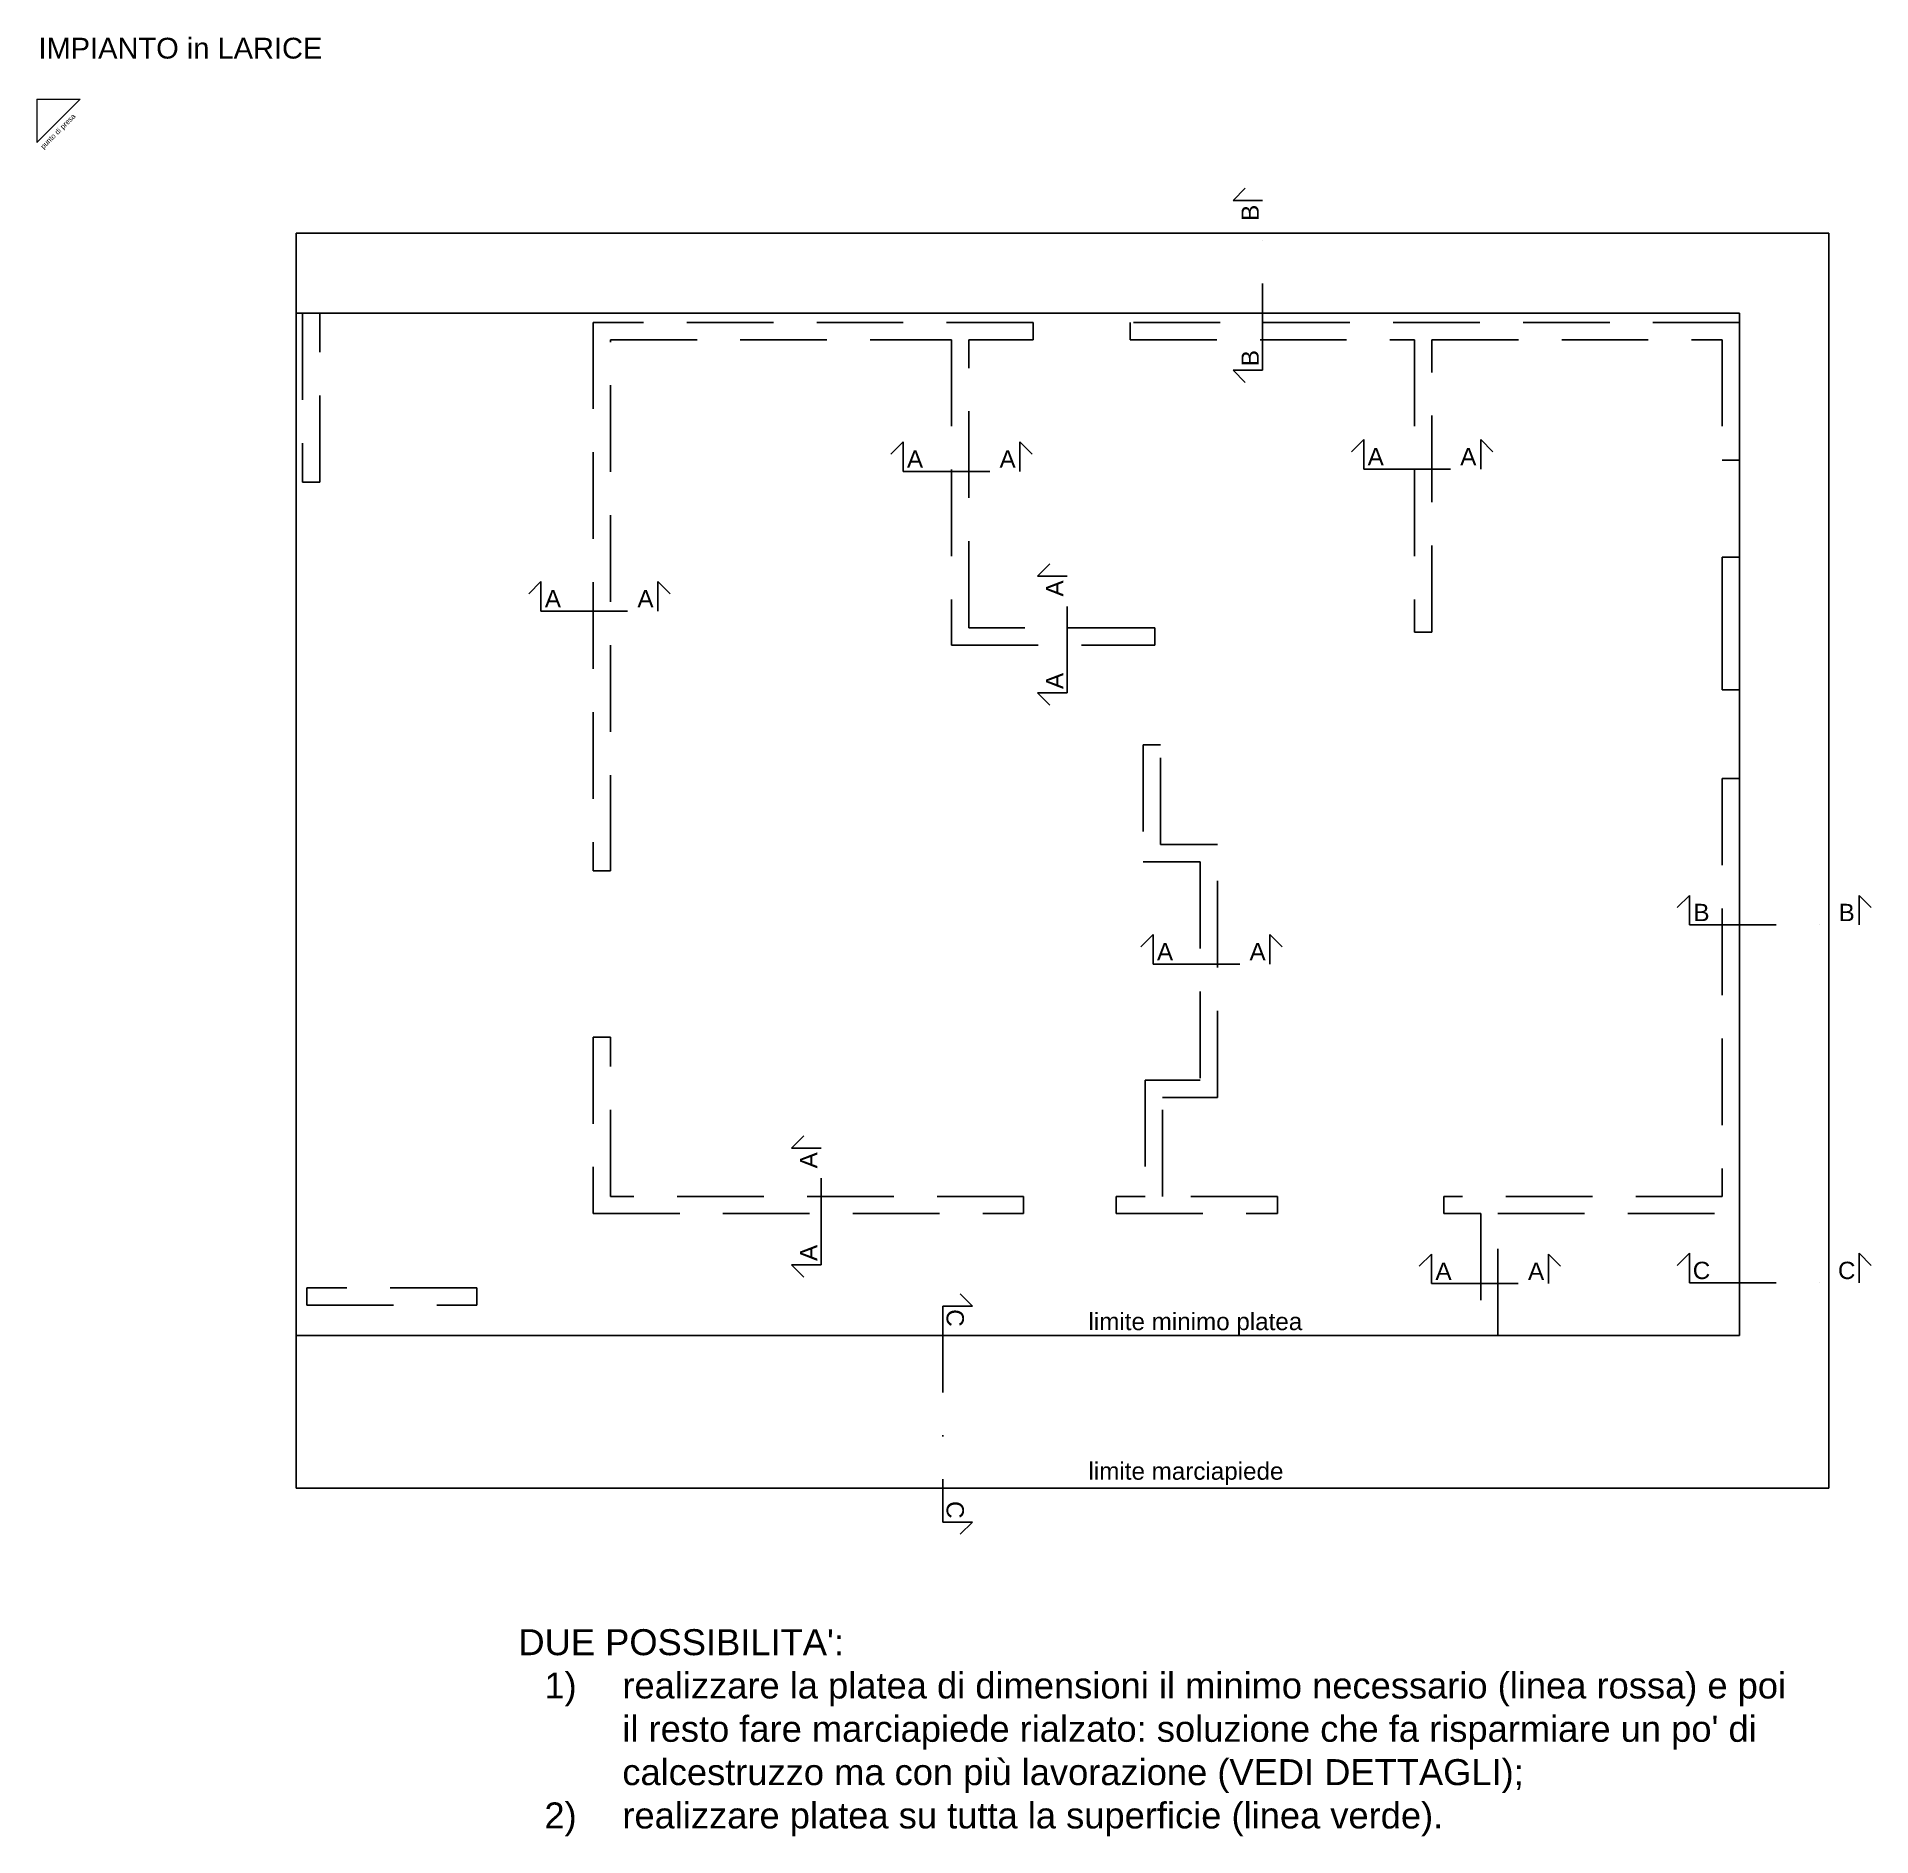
# Model space of a CAD drawing. Header units: metres. Extents: x 1942 to 4061, y -54 to 2640.
# Drawn here: x 1942 to 4061, y 563 to 2640 of the extents above; entities that cross this region are included whole.
import ezdxf
from ezdxf.enums import TextEntityAlignment as Align

# ---------------------------------------------------------------- set-up
doc = ezdxf.new("R2010")
doc.units = ezdxf.units.M
doc.header["$LTSCALE"] = 10
for name, pattern in [('_SOLID', [5, 5, 0]), ('DASHDOT', [1, 0.5, -0.25, 0, -0.25]), ('DASHED', [0.75, 0.5, -0.25])]:
    doc.linetypes.add(name, pattern=pattern)
for name, color, linetype in [('Muri_sopra', 2, 'DASHED'), ('SEMA2D', 7, 'Continuous'), ('SEMATEXT', 7, 'Continuous'), ('Solaio', 11, 'Continuous'), ('Testi', 3, 'Continuous')]:
    doc.layers.add(name, color=color, linetype=linetype)
doc.styles.add('SCHRIFT', font='arial.ttf')
doc.styles.get("Standard").update_dxf_attribs({"font": 'romans.shx'})

msp = doc.modelspace()

# ---------------------------------------------------------------- texts
at = {"color": 1, "ltscale": 2, "transparency": 33554687, "insert": (3156.7, 1141.1), "char_height": 20, "width": 299.605, "attachment_point": 7}
msp.add_mtext('{\\fArial|b0|i0|c0|p34;limite minimo platea}', dxfattribs=at)
at = {"layer": 'SEMATEXT', "color": 7, "transparency": 33554687, "insert": (1944.1, 2614.8), "char_height": 24, "attachment_point": 7}
msp.add_mtext('{\\fArial;IMPIANTO in LARICE}', dxfattribs=at)
at = {"layer": 'SEMATEXT', "color": 1, "transparency": 33554687, "insert": (1951.2, 2509), "char_height": 6, "attachment_point": 7, "rotation": 45}
msp.add_mtext('{\\fArial;punto di presa}', dxfattribs=at)
at = {"layer": 'SEMATEXT', "color": 7, "transparency": 33554687, "insert": (2498.4, 562.8), "char_height": 30, "width": 1467.641, "attachment_point": 7}
msp.add_mtext("{\\fArial|b0|i0|c0|p34;DUE POSSIBILITA':\\P\\pi-90,l120,t120;1)^Irealizzare la platea di dimensioni il minimo necessario (linea rossa) e poi il resto fare marciapiede rialzato: soluzione che fa risparmiare un po' di calcestruzzo ma con più lavorazione (VEDI DETTAGLI);\\P2)^Irealizzare platea su tutta la superficie (linea verde).}", dxfattribs=at)
at = {"layer": 'Solaio', "color": 3, "insert": (3156.7, 968.4), "char_height": 20, "width": 295.639, "attachment_point": 7}
msp.add_mtext('{\\fArial|b0|i0|c0|p34;limite marciapiede}', dxfattribs=at)
at = {"layer": 'Testi', "transparency": 33554687, "style": 'SCHRIFT'}
for s, rotation, p in [('B', 90, (3353.4, 2437.1)), ('B', 90, (3353.4, 2269.3)), ('A', 90, (3127.6, 2003.4, 242528.7)), ('A', 90, (3127.6, 1896.6, 242528.7)), ('A', 90, (2843.5, 1343.2, 242528.7)), ('A', 90, (2843.5, 1236.3, 242528.7)), ('C', 270, (2992.8, 1161.2)), ('C', 270, (2992.8, 939.7))]:
    msp.add_text(s, height=20, rotation=rotation, dxfattribs=at).set_placement(p, align=Align.CENTER)
for s, p in [('A', (2956.4, 2142.8, 242528.7)), ('A', (3063.3, 2142.8, 242528.7)), ('A', (3488.4, 2145.6, 242528.7)), ('A', (3595.3, 2145.6, 242528.7)), ('A', (2538.2, 1981.6, 242528.7)), ('A', (2645.1, 1981.6, 242528.7)), ('B', (3864.6, 1619.3)), ('B', (4032.3, 1619.3)), ('A', (3245.1, 1574.1, 242528.7)), ('A', (3352, 1574.1, 242528.7)), ('A', (3566.7, 1205.2, 242528.7)), ('A', (3673.6, 1205.2, 242528.7)), ('C', (3864.6, 1206.1)), ('C', (4032.3, 1206.1))]:
    msp.add_text(s, height=20, dxfattribs=at).set_placement(p, align=Align.CENTER)

# ---------------------------------------------------------------- linework, layer by layer
at = {"color": 1, "ltscale": 2, "transparency": 33554687}
for p, q in [((3908.6, 2321.1), (2241.6, 2321.1)), ((3908.6, 2321.1), (3908.6, 1141.1)), ((3908.6, 1141.1), (2241.6, 1141.1))]:
    msp.add_line(p, q, dxfattribs=at)
at = {"layer": 'Muri_sopra', "linetype": 'DASHED', "ltscale": 20}
for p, q in [((2249.1, 2321.1), (2249.1, 2126.1)), ((2249.1, 2321.1), (2249.1, 2126.1)), ((2269.1, 2321.1), (2249.1, 2321.1)), ((2269.1, 2321.1), (2249.1, 2321.1)), ((2269.1, 2126.1), (2269.1, 2321.1)), ((2269.1, 2126.1), (2269.1, 2321.1)), ((3092.8, 2310.6), (2584.6, 2310.6)), ((3092.8, 2310.6), (2584.6, 2310.6)), ((2584.6, 2310.6), (2584.6, 1677.4)), ((2584.6, 2310.6), (2584.6, 1677.4)), ((3092.8, 2290.6), (3092.8, 2310.6)), ((3092.8, 2290.6), (3092.8, 2310.6)), ((3908.6, 2310.6), (3204.8, 2310.6)), ((3908.6, 2310.6), (3204.8, 2310.6)), ((3204.8, 2310.6), (3204.8, 2290.6)), ((3204.8, 2310.6), (3204.8, 2290.6)), ((3908.6, 2151.6), (3908.6, 2310.6)), ((3908.6, 2151.6), (3908.6, 2310.6)), ((2604.6, 1687.9), (2604.6, 2290.6)), ((2604.6, 1687.9), (2604.6, 2290.6)), ((2604.6, 2290.6), (2998.6, 2290.6)), ((2604.6, 2290.6), (2998.6, 2290.6)), ((2998.6, 2290.6), (2998.6, 1937.9)), ((2998.6, 2290.6), (2998.6, 1937.9)), ((3018.6, 1957.9), (3018.6, 2290.6)), ((3018.6, 1957.9), (3018.6, 2290.6)), ((3018.6, 2290.6), (3092.8, 2290.6)), ((3018.6, 2290.6), (3092.8, 2290.6)), ((3204.8, 2290.6), (3533.2, 2290.6)), ((3204.8, 2290.6), (3533.2, 2290.6)), ((3533.2, 2290.6), (3533.2, 1957.9)), ((3533.2, 2290.6), (3533.2, 1957.9)), ((3553.2, 1952.9), (3553.2, 2290.6)), ((3553.2, 1952.9), (3553.2, 2290.6)), ((3553.2, 2290.6), (3888.6, 2290.6)), ((3553.2, 2290.6), (3888.6, 2290.6)), ((3888.6, 2290.6), (3888.6, 2151.6)), ((3888.6, 2290.6), (3888.6, 2151.6)), ((3888.6, 2151.6), (3908.6, 2151.6)), ((3888.6, 2151.6), (3908.6, 2151.6)), ((2249.1, 2126.1), (2269.1, 2126.1)), ((2249.1, 2126.1), (2269.1, 2126.1)), ((3908.6, 2039.6), (3888.6, 2039.6)), ((3908.6, 2039.6), (3888.6, 2039.6)), ((3888.6, 2039.6), (3888.6, 1952.9)), ((3888.6, 2039.6), (3888.6, 1952.9)), ((3908.6, 1886.3), (3908.6, 2039.6)), ((3908.6, 1886.3), (3908.6, 2039.6)), ((3233.2, 1957.9), (3018.6, 1957.9)), ((3233.2, 1957.9), (3018.6, 1957.9)), ((3233.2, 1937.9), (3233.2, 1957.9)), ((3233.2, 1937.9), (3233.2, 1957.9)), ((3533.2, 1957.9), (3533.2, 1952.9)), ((3533.2, 1957.9), (3533.2, 1952.9)), ((3533.2, 1952.9), (3553.2, 1952.9)), ((3533.2, 1952.9), (3553.2, 1952.9)), ((3888.6, 1952.9), (3888.6, 1886.3)), ((3888.6, 1952.9), (3888.6, 1886.3)), ((2998.6, 1937.9), (3233.2, 1937.9)), ((2998.6, 1937.9), (3233.2, 1937.9)), ((3888.6, 1886.3), (3908.6, 1886.3)), ((3888.6, 1886.3), (3908.6, 1886.3)), ((3234.3, 1822.9), (3219.7, 1822.9)), ((3234.3, 1822.9), (3219.7, 1822.9)), ((3219.7, 1822.9), (3219.7, 1687.9)), ((3219.7, 1822.9), (3219.7, 1687.9)), ((3239.7, 1822.9), (3234.3, 1822.9)), ((3239.7, 1822.9), (3234.3, 1822.9)), ((3239.7, 1707.9), (3239.7, 1822.9)), ((3239.7, 1707.9), (3239.7, 1822.9)), ((3908.6, 1783.8), (3888.6, 1783.8)), ((3908.6, 1783.8), (3888.6, 1783.8)), ((3888.6, 1783.8), (3888.6, 1301.6)), ((3888.6, 1783.8), (3888.6, 1301.6)), ((3908.6, 1281.6), (3908.6, 1783.8)), ((3908.6, 1281.6), (3908.6, 1783.8)), ((3305.7, 1707.9), (3239.7, 1707.9)), ((3305.7, 1707.9), (3239.7, 1707.9)), ((3305.7, 1415.9), (3305.7, 1707.9)), ((3305.7, 1415.9), (3305.7, 1707.9)), ((2584.6, 1677.4), (2604.6, 1677.4)), ((2584.6, 1677.4), (2604.6, 1677.4)), ((2604.6, 1677.4), (2604.6, 1687.9)), ((2604.6, 1677.4), (2604.6, 1687.9)), ((3219.7, 1687.9), (3222.2, 1687.9)), ((3219.7, 1687.9), (3222.2, 1687.9)), ((3222.2, 1687.9), (3285.7, 1687.9)), ((3222.2, 1687.9), (3285.7, 1687.9)), ((3285.7, 1687.9), (3285.7, 1435.9)), ((3285.7, 1687.9), (3285.7, 1435.9)), ((2584.6, 1485.5), (2584.6, 1281.6)), ((2584.6, 1485.5), (2584.6, 1281.6)), ((2604.6, 1485.5), (2584.6, 1485.5)), ((2604.6, 1485.5), (2584.6, 1485.5)), ((2604.6, 1301.6), (2604.6, 1485.5)), ((2604.6, 1301.6), (2604.6, 1485.5)), ((3285.7, 1435.9), (3222.2, 1435.9)), ((3285.7, 1435.9), (3222.2, 1435.9)), ((3222.2, 1435.9), (3222.2, 1301.6)), ((3222.2, 1435.9), (3222.2, 1301.6)), ((3242.2, 1301.6), (3242.2, 1415.9)), ((3242.2, 1301.6), (3242.2, 1415.9)), ((3242.2, 1415.9), (3305.7, 1415.9)), ((3242.2, 1415.9), (3305.7, 1415.9)), ((3081.8, 1301.6), (2604.6, 1301.6)), ((3081.8, 1301.6), (2604.6, 1301.6)), ((3081.8, 1281.6), (3081.8, 1301.6)), ((3081.8, 1281.6), (3081.8, 1301.6)), ((3222.2, 1301.6), (3188.8, 1301.6)), ((3222.2, 1301.6), (3188.8, 1301.6)), ((3188.8, 1301.6), (3188.8, 1281.6)), ((3188.8, 1301.6), (3188.8, 1281.6)), ((3375, 1301.6), (3242.2, 1301.6)), ((3375, 1301.6), (3242.2, 1301.6)), ((3375, 1281.6), (3375, 1301.6)), ((3375, 1281.6), (3375, 1301.6)), ((3888.6, 1301.6), (3567, 1301.6)), ((3888.6, 1301.6), (3567, 1301.6)), ((3567, 1301.6), (3567, 1281.6)), ((3567, 1301.6), (3567, 1281.6)), ((2584.6, 1281.6), (3081.8, 1281.6)), ((2584.6, 1281.6), (3081.8, 1281.6)), ((3188.8, 1281.6), (3375, 1281.6)), ((3188.8, 1281.6), (3375, 1281.6)), ((3567, 1281.6), (3609.6, 1281.6)), ((3567, 1281.6), (3609.6, 1281.6)), ((3609.6, 1281.6), (3609.6, 1141.1)), ((3609.6, 1281.6), (3609.6, 1141.1)), ((3629.6, 1281.6), (3908.6, 1281.6)), ((3629.6, 1281.6), (3908.6, 1281.6)), ((3629.6, 1141.1), (3629.6, 1281.6)), ((3629.6, 1141.1), (3629.6, 1281.6)), ((2450.4, 1196.1), (2254.1, 1196.1)), ((2450.4, 1196.1), (2254.1, 1196.1)), ((2254.1, 1196.1), (2254.1, 1176.1)), ((2254.1, 1196.1), (2254.1, 1176.1)), ((2450.4, 1176.1), (2450.4, 1196.1)), ((2450.4, 1176.1), (2450.4, 1196.1)), ((2254.1, 1176.1), (2450.4, 1176.1)), ((2254.1, 1176.1), (2450.4, 1176.1)), ((3609.6, 1141.1), (3629.6, 1141.1)), ((3609.6, 1141.1), (3629.6, 1141.1))]:
    msp.add_line(p, q, dxfattribs=at)
at = {"layer": 'SEMA2D', "color": 1, "linetype": '_SOLID', "lineweight": 9, "transparency": 33554687}
for p, q in [((1942.1, 2568.1), (1992.1, 2568.1)), ((1942.1, 2568.1), (1942.1, 2518.1)), ((1942.1, 2518.1), (1992.1, 2568.1))]:
    msp.add_line(p, q, dxfattribs=at)
at = {"layer": 'Solaio', "color": 3}
for p, q in [((4011.6, 2413.6), (2241.6, 2413.6)), ((4011.6, 2413.6), (2241.6, 2413.6)), ((2241.6, 2413.6), (2241.6, 964.7)), ((2241.6, 2413.6), (2241.6, 964.7)), ((4011.6, 964.7), (4011.6, 2413.6)), ((4011.6, 964.7), (4011.6, 2413.6)), ((2241.6, 964.7), (4011.6, 964.7)), ((2241.6, 964.7), (4011.6, 964.7))]:
    msp.add_line(p, q, dxfattribs=at)
at = {"layer": 'Testi', "linetype": 'DASHDOT', "ltscale": 20, "transparency": 33554687, "elevation": -242528.7}
for points in [[(3337.8, 2241.3), (3323.6, 2255.5), (3357.7, 2255.5), (3357.7, 2451.3), (3323.6, 2451.3), (3337.8, 2465.4)], [(3836.6, 1634.9), (3850.8, 1649.1), (3850.8, 1615), (4046.6, 1615), (4046.6, 1649.1), (4060.7, 1634.9)], [(3836.6, 1221.7), (3850.8, 1235.9), (3850.8, 1201.8), (4046.6, 1201.8), (4046.6, 1235.9), (4060.7, 1221.7)], [(3008.4, 1189.1), (3022.6, 1175), (2988.5, 1175), (2988.5, 925.5), (3022.6, 925.5), (3008.4, 911.4)]]:
    msp.add_lwpolyline(points, dxfattribs=at)
at = {"layer": 'Testi', "linetype": 'DASHDOT', "ltscale": 20, "transparency": 33554687}
for points in [[(2928.4, 2158.5), (2942.6, 2172.6), (2942.6, 2138.5), (3077.5, 2138.5), (3077.5, 2172.6), (3091.6, 2158.5)], [(3460.5, 2161.2), (3474.6, 2175.3), (3474.6, 2141.3), (3609.6, 2141.3), (3609.6, 2175.3), (3623.7, 2161.2)], [(3112, 1868.6), (3097.9, 1882.7), (3132, 1882.7), (3132, 2017.7), (3097.9, 2017.7), (3112, 2031.8)], [(2510.3, 1997.2), (2524.4, 2011.4), (2524.4, 1977.3), (2659.3, 1977.3), (2659.3, 2011.4), (2673.5, 1997.2)], [(3217.2, 1589.7), (3231.3, 1603.9), (3231.3, 1569.8), (3366.2, 1569.8), (3366.2, 1603.9), (3380.4, 1589.7)], [(2827.9, 1208.3), (2813.7, 1222.5), (2847.8, 1222.5), (2847.8, 1357.4), (2813.7, 1357.4), (2827.9, 1371.5)], [(3538.7, 1220.8), (3552.9, 1234.9), (3552.9, 1200.9), (3687.8, 1200.9), (3687.8, 1234.9), (3701.9, 1220.8)]]:
    msp.add_lwpolyline(points, dxfattribs=at)

msp.set_redraw_order([(e.dxf.handle, doc.entitydb.next_handle()) for e in msp.query("TEXT MTEXT ATTDEF DIMENSION ARC_DIMENSION")])  # texts and dimensions are drawn at this point

doc.saveas('drawing.dxf')
